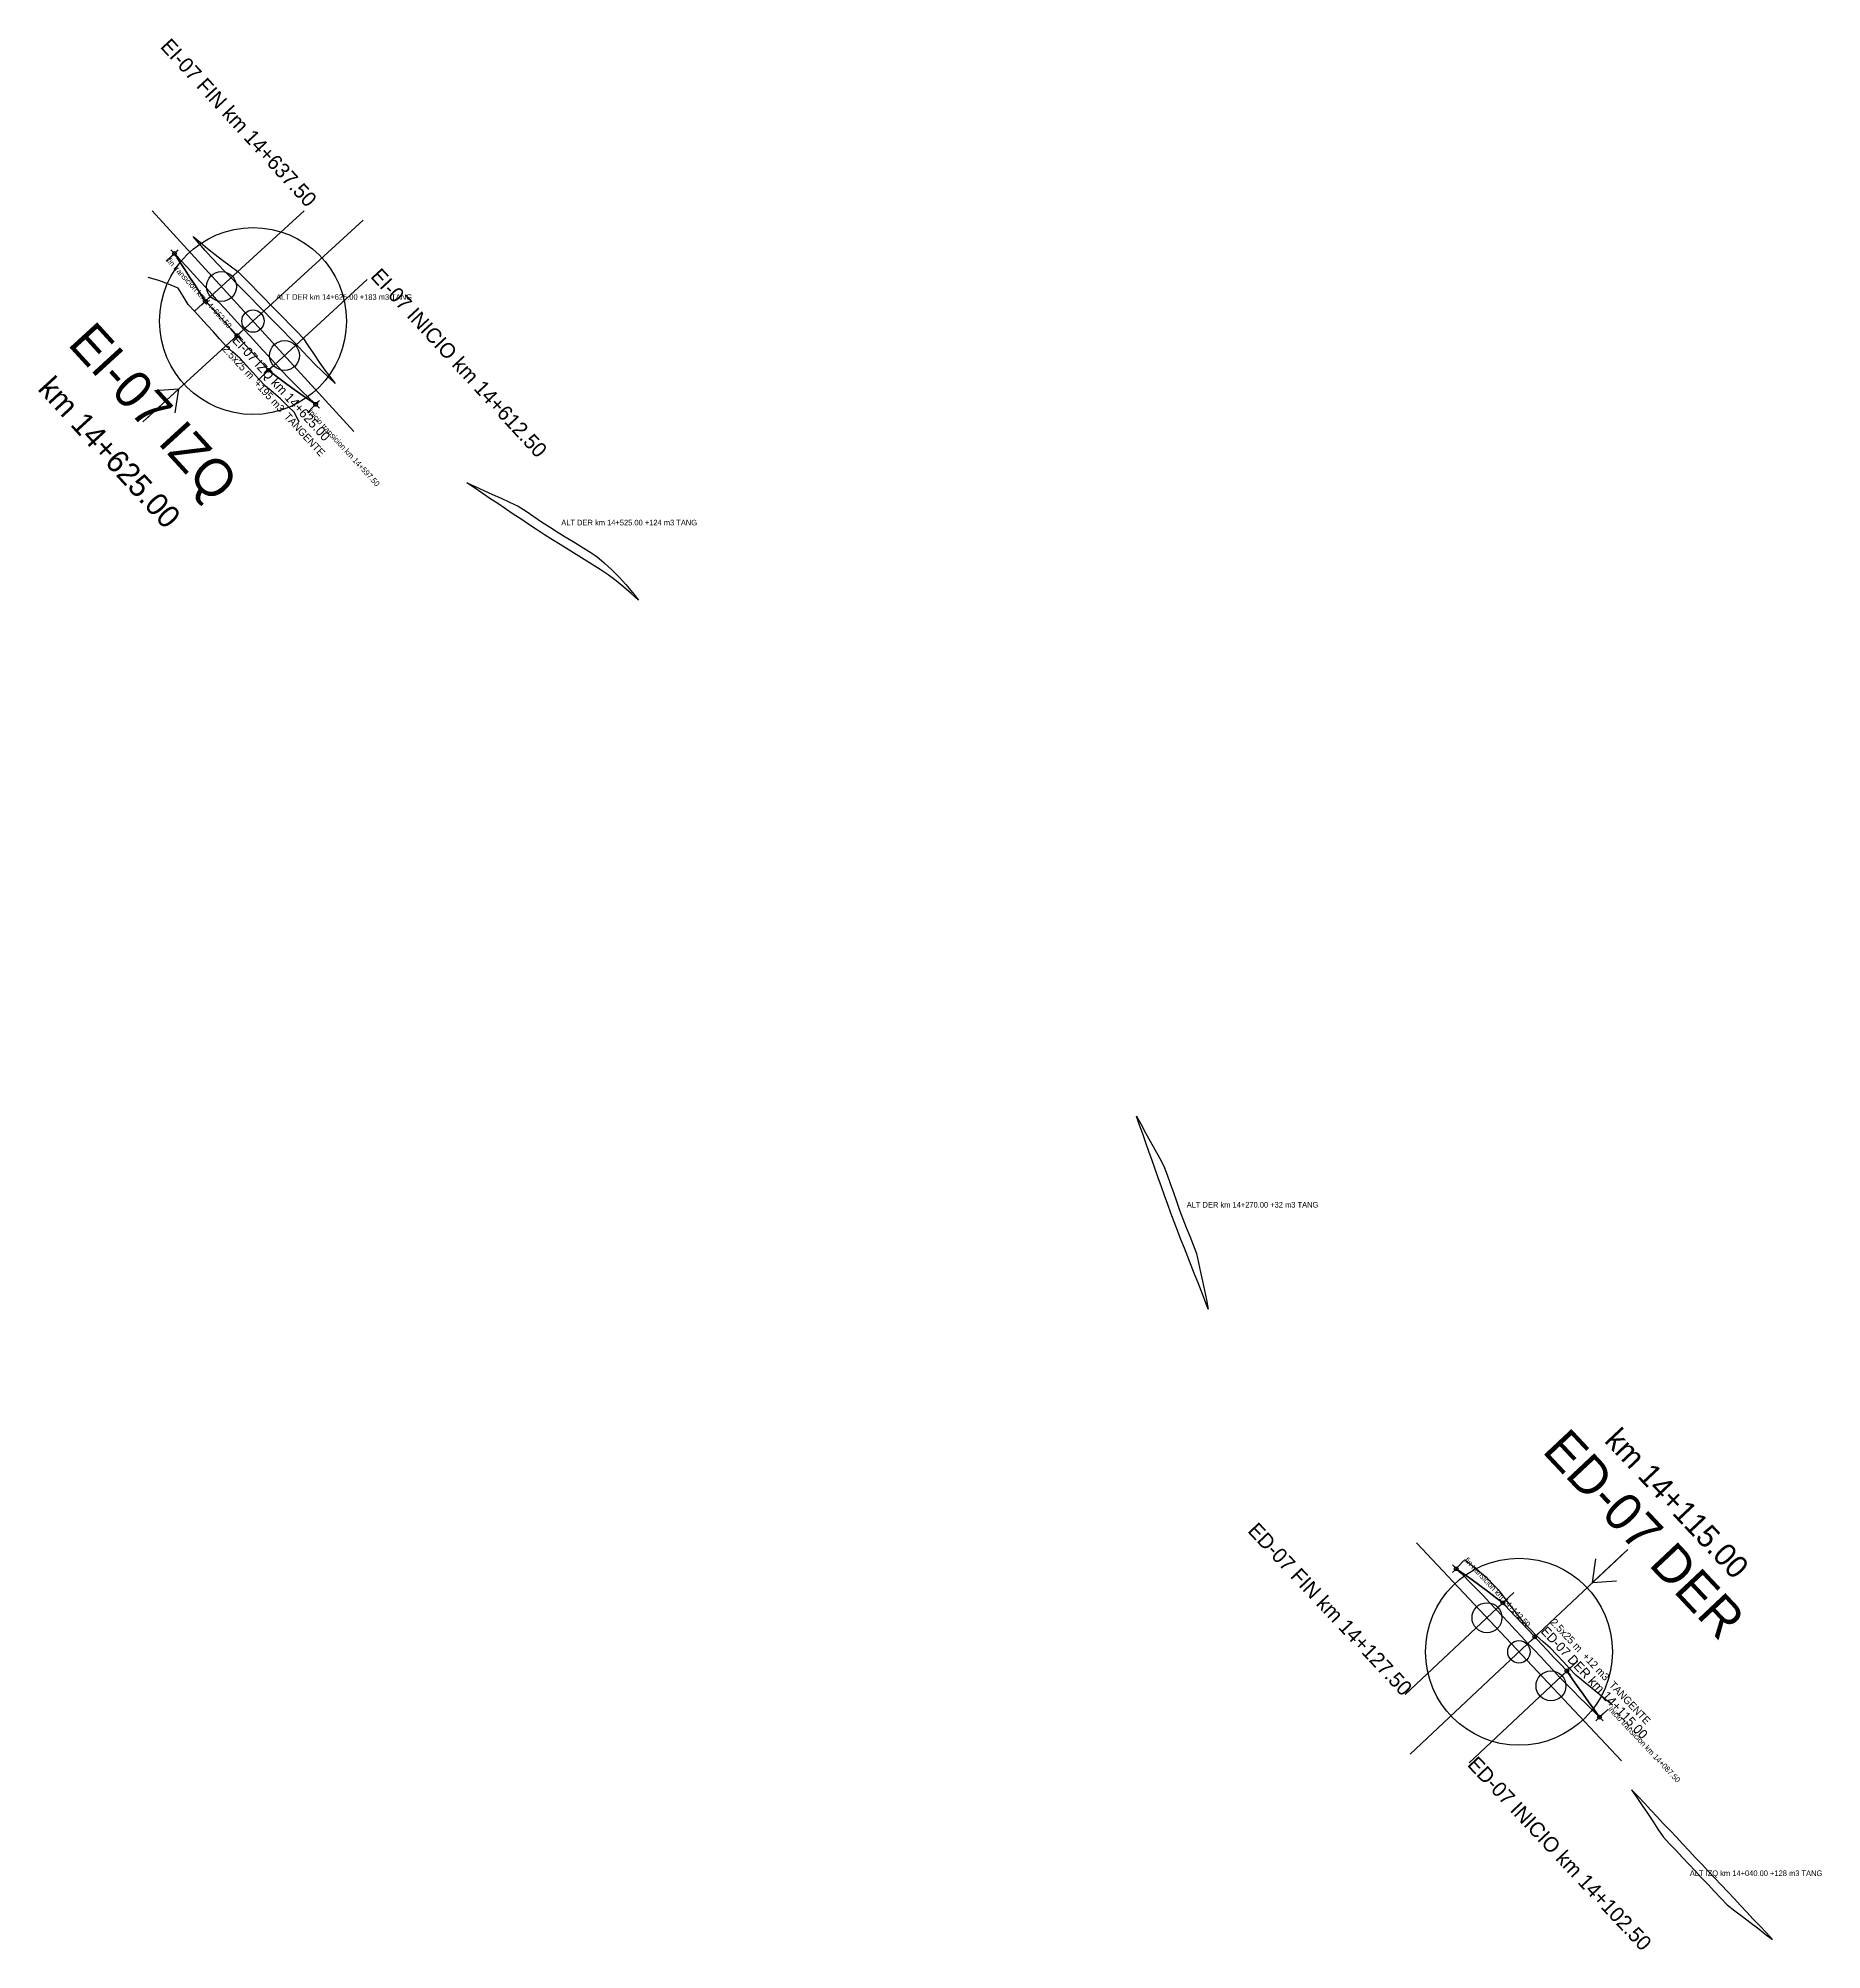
# Model space of a CAD drawing. Extents: x 598419 to 612853, y 9471396 to 9478612.
# Drawn here: x 605257 to 605734, y 9473528 to 9474040 of the extents above; entities that cross this region are included whole.
import ezdxf
from ezdxf.enums import TextEntityAlignment as Align

# ---------------------------------------------------------------- set-up
doc = ezdxf.new("R2010")
doc.units = 0
doc.header["$PDMODE"] = 35
doc.header["$PDSIZE"] = 1
for name, color, linetype in [('ENSANCHE_ALTERNATIVAS', 8, 'CONTINUOUS'), ('ENSANCHE_DER', 5, 'CONTINUOUS'), ('ENSANCHE_DER_BORDE_3D', 5, 'CONTINUOUS'), ('ENSANCHE_DER_MARCA', 5, 'CONTINUOUS'), ('ENSANCHE_DER_PUNTOS', 5, 'CONTINUOUS'), ('ENSANCHE_DER_TALUD', 5, 'CONTINUOUS'), ('ENSANCHE_DER_TEXTO', 5, 'CONTINUOUS'), ('ENSANCHE_IZQ', 1, 'CONTINUOUS'), ('ENSANCHE_IZQ_BORDE_3D', 1, 'CONTINUOUS'), ('ENSANCHE_IZQ_MARCA', 1, 'CONTINUOUS'), ('ENSANCHE_IZQ_PUNTOS', 1, 'CONTINUOUS'), ('ENSANCHE_IZQ_TALUD', 1, 'CONTINUOUS'), ('ENSANCHE_IZQ_TEXTO', 1, 'CONTINUOUS')]:
    doc.layers.add(name, color=color, linetype=linetype)

msp = doc.modelspace()

# ---------------------------------------------------------------- texts
at = {"layer": 'ENSANCHE_ALTERNATIVAS'}
for s, p in [('ALT DER km 14+625.00 +183 m3 TANG', (605320.6968, 9473969.6981)), ('ALT DER km 14+525.00 +124 m3 TANG', (605396.9589, 9473909.3675)), ('ALT DER km 14+270.00 +32 m3 TANG', (605564.2585, 9473726.9338)), ('ALT IZQ km 14+040.00 +128 m3 TANG', (605698.8503, 9473548.1521))]:
    msp.add_text(s, height=1.5, dxfattribs=at).set_placement(p)
at = {"layer": 'ENSANCHE_DER_MARCA'}
for s, height, p in [('ED-07 DER', 10, (605683.0313, 9473636.2127)), ('km 14+115.00', 6, (605693.2338, 9473645.7996))]:
    msp.add_text(s, height=height, rotation=-46.7816, dxfattribs=at).set_placement(p, align=Align.CENTER)
msp.add_text('ED-07 FIN km 14+127.50', height=4, rotation=-46.7816, dxfattribs=at).set_placement((605622.0016, 9473596.0179), align=Align.RIGHT)
msp.add_text('ED-07 INICIO km 14+102.50', height=4, rotation=-46.7816, dxfattribs=at).set_placement((605639.1211, 9473577.7991))
at = {"layer": 'ENSANCHE_DER_TEXTO'}
for s, height, p in [('fin transicion km 14+142.50', 1.5, (605638.4329, 9473632.5209)), ('ED-07 DER km 14+115.00', 2.5, (605658.8368, 9473613.478)), ('2.5x25 m  +12 m3  TANGENTE', 2, (605661.3874, 9473615.8747)), ('inicio transicion km 14+087.50', 1.5, (605676.8867, 9473592.7029))]:
    msp.add_text(s, height=height, rotation=-46.7816, dxfattribs=at).set_placement(p)
at = {"layer": 'ENSANCHE_IZQ_MARCA'}
msp.add_text('EI-07 FIN km 14+637.50', height=4, rotation=-47.5451, dxfattribs=at).set_placement((605328.9292, 9473994.1718), align=Align.RIGHT)
msp.add_text('EI-07 INICIO km 14+612.50', height=4, rotation=-47.35, dxfattribs=at).set_placement((605345.7339, 9473975.8051))
for s, height, p in [('EI-07 IZQ', 10, (605284.2445, 9473936.3485)), ('km 14+625.00', 6, (605273.9152, 9473926.8984))]:
    msp.add_text(s, height=height, rotation=-47.5451, dxfattribs=at).set_placement(p, align=Align.CENTER)
at = {"layer": 'ENSANCHE_IZQ_TEXTO'}
for s, height, p in [('fin transicion km 14+652.50', 1.5, (605291.2838, 9473980.0611)), ('2.5x25 m  +195 m3  TANGENTE', 2, (605306.1575, 9473956.3963)), ('EI-07 IZQ km 14+625.00', 2.5, (605308.7398, 9473958.7588)), ('inicio transicion km 14+597.50', 1.5, (605329.1991, 9473939.5572))]:
    msp.add_text(s, height=height, rotation=-47.5451, dxfattribs=at).set_placement(p)

# ---------------------------------------------------------------- linework, layer by layer
at = {"layer": 'ENSANCHE_ALTERNATIVAS'}
for points in [[(605336.4359, 9473947.3033), (605334.6585, 9473948.9841), (605332.9029, 9473950.6876), (605331.1683, 9473952.4125), (605329.4556, 9473954.1591), (605327.7648, 9473955.927), (605326.0954, 9473957.715), (605324.3726, 9473959.5074), (605322.6236, 9473961.2957), (605320.8746, 9473963.084), (605319.1256, 9473964.8723), (605317.3766, 9473966.6605), (605315.6276, 9473968.4488), (605313.8786, 9473970.2371), (605312.1296, 9473972.0253), (605310.3806, 9473973.8136), (605308.6316, 9473975.6019), (605306.8826, 9473977.3902), (605305.1342, 9473979.179), (605303.4293, 9473981.0076), (605301.745, 9473982.8551), (605300.1179, 9473984.755), (605298.4919, 9473986.6557), (605298.4919, 9473986.6557), (605300.4254, 9473985.0362), (605302.3598, 9473983.4176), (605304.3516, 9473981.8514), (605306.3639, 9473980.304), (605308.4197, 9473978.7964), (605310.4761, 9473977.2894), (605312.2251, 9473975.5011), (605313.9741, 9473973.7129), (605315.7231, 9473971.9246), (605317.4721, 9473970.1363), (605319.2211, 9473968.3481), (605320.9701, 9473966.5598), (605322.7192, 9473964.7715), (605324.4682, 9473962.9832), (605326.2172, 9473961.195), (605327.9342, 9473959.4088), (605329.2794, 9473957.3575), (605330.6528, 9473955.3186), (605332.0553, 9473953.2933), (605333.4868, 9473951.2821), (605334.9468, 9473949.285), (605336.4359, 9473947.3033)], [(605417.6099, 9473889.3428), (605415.6975, 9473891.1589), (605413.7111, 9473892.8937), (605411.6541, 9473894.5442), (605409.5302, 9473896.1077), (605407.343, 9473897.5813), (605405.1846, 9473898.935), (605403.0633, 9473900.2578), (605400.9419, 9473901.5806), (605398.8205, 9473902.9034), (605396.6992, 9473904.2263), (605394.5778, 9473905.5491), (605392.4565, 9473906.8719), (605390.3575, 9473908.2306), (605388.2802, 9473909.6241), (605386.203, 9473911.0176), (605384.1257, 9473912.4112), (605382.0484, 9473913.8047), (605379.9712, 9473915.1982), (605377.8939, 9473916.5918), (605375.8166, 9473917.9853), (605373.7394, 9473919.3788), (605371.6621, 9473920.7723), (605371.6621, 9473920.7723), (605373.9598, 9473919.7324), (605376.2576, 9473918.6924), (605378.5553, 9473917.6524), (605380.853, 9473916.6125), (605383.1508, 9473915.5725), (605385.4485, 9473914.5325), (605387.5258, 9473913.139), (605389.603, 9473911.7455), (605391.6803, 9473910.3519), (605393.7793, 9473908.9933), (605395.9006, 9473907.6704), (605398.022, 9473906.3476), (605400.1434, 9473905.0248), (605402.2647, 9473903.702), (605404.3861, 9473902.3792), (605406.5074, 9473901.0564), (605408.4708, 9473899.3329), (605410.49, 9473897.4702), (605412.4159, 9473895.5353), (605414.246, 9473893.5326), (605415.978, 9473891.4669), (605417.6099, 9473889.3428)], [(605570.0461, 9473699.8067), (605569.1311, 9473702.1347), (605568.216, 9473704.4627), (605567.301, 9473706.7907), (605566.3859, 9473709.1187), (605565.4709, 9473711.4467), (605564.5558, 9473713.7748), (605563.6408, 9473716.1028), (605562.7257, 9473718.4308), (605561.8107, 9473720.7588), (605560.8957, 9473723.0868), (605560.0179, 9473725.428), (605559.1814, 9473727.7839), (605558.3448, 9473730.1398), (605557.5083, 9473732.4957), (605556.6718, 9473734.8516), (605555.8353, 9473737.2075), (605554.9988, 9473739.5634), (605554.1622, 9473741.9193), (605553.3257, 9473744.2752), (605552.4892, 9473746.6311), (605551.6527, 9473748.987), (605550.8162, 9473751.3429), (605550.8162, 9473751.3429), (605552.0453, 9473749.1264), (605553.2745, 9473746.9099), (605554.5037, 9473744.6935), (605555.7328, 9473742.477), (605556.962, 9473740.2605), (605558.1912, 9473738.044), (605559.0277, 9473735.6881), (605559.8642, 9473733.3322), (605560.7007, 9473730.9763), (605561.5372, 9473728.6205), (605562.3738, 9473726.2646), (605563.2515, 9473723.9233), (605564.1666, 9473721.5953), (605565.0816, 9473719.2673), (605565.9967, 9473716.9393), (605566.9117, 9473714.6113), (605567.4341, 9473712.1438), (605567.9565, 9473709.6764), (605568.4789, 9473707.209), (605569.0013, 9473704.7416), (605569.5237, 9473702.2741), (605570.0461, 9473699.8067)], [(605720.9757, 9473531.212), (605719.2622, 9473533.0324), (605717.5487, 9473534.8528), (605715.8352, 9473536.6732), (605714.1216, 9473538.4936), (605712.4081, 9473540.314), (605710.6946, 9473542.1344), (605708.9811, 9473543.9548), (605707.2676, 9473545.7752), (605705.5541, 9473547.5956), (605703.8406, 9473549.416), (605702.1271, 9473551.2364), (605700.4135, 9473553.0568), (605698.7, 9473554.8772), (605696.9865, 9473556.6976), (605695.273, 9473558.518), (605693.5595, 9473560.3385), (605691.846, 9473562.1589), (605690.1325, 9473563.9793), (605688.419, 9473565.7997), (605686.7054, 9473567.6201), (605684.9919, 9473569.4405), (605683.2784, 9473571.2609), (605683.2784, 9473571.2609), (605684.6885, 9473569.1549), (605686.0986, 9473567.0489), (605687.5088, 9473564.9429), (605688.9189, 9473562.8369), (605690.329, 9473560.7309), (605691.7391, 9473558.6249), (605693.4526, 9473556.8045), (605695.1661, 9473554.9841), (605696.8796, 9473553.1637), (605698.5931, 9473551.3433), (605700.3067, 9473549.5229), (605702.0202, 9473547.7025), (605703.7337, 9473545.8821), (605705.4472, 9473544.0617), (605707.1607, 9473542.2413), (605708.8742, 9473540.4209), (605710.8911, 9473538.8861), (605712.908, 9473537.3513), (605714.925, 9473535.8164), (605716.9419, 9473534.2816), (605718.9588, 9473532.7468), (605720.9757, 9473531.212)]]:
    msp.add_lwpolyline(points, close=True, dxfattribs=at)
at = {"layer": 'ENSANCHE_DER'}
msp.add_lwpolyline([(605674.7004, 9473590.6486), (605672.9277, 9473592.4134), (605671.1551, 9473594.1782), (605669.3824, 9473595.943), (605667.6097, 9473597.7078), (605665.8372, 9473599.4728), (605664.1172, 9473601.2871), (605662.4052, 9473603.109), (605660.6933, 9473604.9309), (605658.9813, 9473606.7527), (605657.2694, 9473608.5746), (605655.5574, 9473610.3965), (605653.8455, 9473612.2183), (605652.1335, 9473614.0402), (605650.4216, 9473615.8621), (605648.7096, 9473617.684), (605646.9977, 9473619.5058), (605645.2857, 9473621.3277), (605643.556, 9473623.1623), (605641.7923, 9473624.9919), (605640.006, 9473626.7993), (605638.1972, 9473628.5842), (605636.3662, 9473630.3464), (605636.3662, 9473630.3464), (605638.488, 9473628.8826), (605640.595, 9473627.3888), (605642.6869, 9473625.865), (605644.7631, 9473624.3114), (605646.8039, 9473622.7543), (605648.8195, 9473621.2178), (605650.5315, 9473619.3959), (605652.2434, 9473617.574), (605653.9554, 9473615.7522), (605655.6674, 9473613.9303), (605657.3793, 9473612.1084), (605659.0913, 9473610.2866), (605660.8032, 9473608.4647), (605662.5152, 9473606.6428), (605664.2271, 9473604.8209), (605665.9391, 9473602.9991), (605667.3554, 9473600.8994), (605668.8243, 9473598.8491), (605670.2933, 9473596.799), (605671.7624, 9473594.7489), (605673.2314, 9473592.6987), (605674.7004, 9473590.6486)], close=True, dxfattribs=at)
at = {"layer": 'ENSANCHE_DER_BORDE_3D'}
msp.add_polyline3d([(605674.7004, 9473590.6486, 594.9847), (605673.2314, 9473592.6987, 595.0939), (605671.7624, 9473594.7489, 595.2032), (605670.2933, 9473596.799, 595.3125), (605668.8243, 9473598.8491, 595.4217), (605667.3554, 9473600.8994, 595.531), (605665.9391, 9473602.9991, 595.6388), (605664.2271, 9473604.8209, 595.7548), (605662.5152, 9473606.6428, 595.8707), (605660.8032, 9473608.4647, 595.9866), (605659.0913, 9473610.2866, 596.1026), (605657.3793, 9473612.1084, 596.2185), (605655.6674, 9473613.9303, 596.3299), (605653.9554, 9473615.7522, 596.429), (605652.2434, 9473617.574, 596.5155), (605650.5315, 9473619.3959, 596.5895), (605648.8195, 9473621.2178, 596.651), (605646.8039, 9473622.7543, 596.7083), (605644.7631, 9473624.3114, 596.7531), (605642.6869, 9473625.865, 596.7853), (605640.595, 9473627.3888, 596.8051), (605638.488, 9473628.8826, 596.8123), (605636.3662, 9473630.3464, 596.807)], dxfattribs=at)
at = {"layer": 'ENSANCHE_DER_MARCA'}
for p, q in [((605624.0026, 9473580.7455), (605682.3025, 9473635.5279)), ((605680.5438, 9473578.9867), (605625.7613, 9473637.2867)), ((605672.8288, 9473626.6258), (605681.5738, 9473634.8431)), ((605635.6772, 9473629.6216), (605638.4329, 9473632.5209)), ((605672.8288, 9473626.6258), (605673.7334, 9473632.9647)), ((605622.7303, 9473596.7026), (605651.7345, 9473623.9569)), ((605672.8288, 9473626.6258), (605679.2117, 9473627.1347)), ((605639.8498, 9473578.4839), (605668.8541, 9473605.7382)), ((605673.9717, 9473589.9638), (605676.8867, 9473592.7029))]:
    msp.add_line(p, q, dxfattribs=at)
for centre, radius in [((605653.1526, 9473608.1367), 25), ((605644.5928, 9473617.2461), 4), ((605653.1526, 9473608.1367), 3), ((605661.7123, 9473599.0273), 4)]:
    msp.add_circle(centre, radius, dxfattribs=at)
at = {"layer": 'ENSANCHE_DER_PUNTOS'}
for p in [(605636.3662, 9473630.3464, 596.807), (605648.8195, 9473621.2178, 596.651), (605657.3793, 9473612.1084, 596.2185), (605665.9391, 9473602.9991, 595.6388), (605674.7004, 9473590.6486, 594.9847)]:
    msp.add_point(p, dxfattribs=at)
at = {"layer": 'ENSANCHE_DER_TALUD'}
msp.add_lwpolyline([(605678.162, 9473593.9013), (605676.2071, 9473595.4949), (605674.2523, 9473597.0885), (605672.2974, 9473598.6821), (605670.3426, 9473600.2759), (605668.3878, 9473601.8696), (605666.6718, 9473603.6876), (605664.9559, 9473605.5057), (605663.2439, 9473607.3276), (605661.532, 9473609.1495), (605659.6378, 9473610.8001), (605657.7437, 9473612.4508), (605656.0317, 9473614.2727), (605654.3198, 9473616.0946), (605652.79, 9473618.0876), (605651.2602, 9473620.0807), (605649.7305, 9473622.0738), (605648.2007, 9473624.0668), (605646.4531, 9473625.9202), (605644.6548, 9473627.7858), (605642.6566, 9473629.452), (605640.6399, 9473631.0908), (605638.6052, 9473632.7021)], dxfattribs=at)
at = {"layer": 'ENSANCHE_IZQ'}
msp.add_lwpolyline([(605331.2471, 9473941.7494), (605329.4011, 9473943.4958), (605327.577, 9473945.2651), (605325.7751, 9473947.0571), (605323.9959, 9473948.8715), (605322.2394, 9473950.708), (605320.506, 9473952.5663), (605318.81, 9473954.4183), (605317.1225, 9473956.2628), (605315.435, 9473958.1073), (605313.7475, 9473959.9519), (605312.0599, 9473961.7964), (605310.3724, 9473963.6409), (605308.6849, 9473965.4854), (605306.9974, 9473967.33), (605305.3098, 9473969.1745), (605303.6223, 9473971.019), (605301.9348, 9473972.8635), (605300.2473, 9473974.7081), (605298.5598, 9473976.5526), (605296.8722, 9473978.3971), (605295.1847, 9473980.2416), (605293.4972, 9473982.0861), (605293.4972, 9473982.0861), (605294.8773, 9473979.9604), (605296.2574, 9473977.8346), (605297.6375, 9473975.7088), (605299.0176, 9473973.583), (605300.3977, 9473971.4573), (605301.7778, 9473969.3315), (605303.4653, 9473967.487), (605305.1528, 9473965.6424), (605306.8404, 9473963.7979), (605308.5279, 9473961.9534), (605310.2154, 9473960.1089), (605311.9029, 9473958.2643), (605313.5905, 9473956.4198), (605315.278, 9473954.5753), (605316.9655, 9473952.7308), (605318.6672, 9473950.8725), (605320.7248, 9473949.2774), (605322.7986, 9473947.712), (605324.8882, 9473946.1763), (605326.993, 9473944.6706), (605329.1128, 9473943.1949), (605331.2471, 9473941.7494)], close=True, dxfattribs=at)
at = {"layer": 'ENSANCHE_IZQ_BORDE_3D'}
msp.add_polyline3d([(605331.2471, 9473941.7494, 582.5286), (605329.1128, 9473943.1949, 582.6252), (605326.993, 9473944.6706, 582.7268), (605324.8882, 9473946.1763, 582.8334), (605322.7986, 9473947.712, 582.945), (605320.7248, 9473949.2774, 583.0615), (605318.6672, 9473950.8725, 583.1831), (605316.9655, 9473952.7308, 583.3179), (605315.278, 9473954.5753, 583.4578), (605313.5905, 9473956.4198, 583.6026), (605311.9029, 9473958.2643, 583.7508), (605310.2154, 9473960.1089, 583.8991), (605308.5279, 9473961.9534, 584.0474), (605306.8404, 9473963.7979, 584.1957), (605305.1528, 9473965.6424, 584.344), (605303.4653, 9473967.487, 584.4923), (605301.7778, 9473969.3315, 584.6406), (605300.3977, 9473971.4573, 584.7973), (605299.0176, 9473973.583, 584.9539), (605297.6375, 9473975.7088, 585.1106), (605296.2574, 9473977.8346, 585.2672), (605294.8773, 9473979.9604, 585.4238), (605293.4972, 9473982.0861, 585.5805)], dxfattribs=at)
at = {"layer": 'ENSANCHE_IZQ_MARCA'}
for p, q in [((605341.4951, 9473934.5115), (605287.4943, 9473993.5363)), ((605328.1914, 9473993.4968), (605298.8266, 9473966.6314)), ((605284.9823, 9473937.0236), (605344.0071, 9473991.0243)), ((605294.235, 9473982.7612), (605291.2838, 9473980.0611)), ((605344.9984, 9473975.1276), (605315.7252, 9473948.1624)), ((605294.5739, 9473945.7987), (605285.7201, 9473937.6986)), ((605294.5739, 9473945.7987), (605288.1848, 9473945.3749)), ((605294.5739, 9473945.7987), (605293.5848, 9473939.4724)), ((605331.9298, 9473942.4801), (605329.1991, 9473939.5572))]:
    msp.add_line(p, q, dxfattribs=at)
for centre, radius in [((605314.4947, 9473964.0239), 25), ((605306.0571, 9473973.2465), 4), ((605314.4947, 9473964.0239), 3), ((605322.9332, 9473954.8021), 4)]:
    msp.add_circle(centre, radius, dxfattribs=at)
at = {"layer": 'ENSANCHE_IZQ_PUNTOS'}
for p in [(605293.4972, 9473982.0861, 585.5805), (605301.7778, 9473969.3315, 584.6406), (605310.2154, 9473960.1089, 583.8991), (605318.6672, 9473950.8725, 583.1831), (605331.2471, 9473941.7494, 582.5286)]:
    msp.add_point(p, dxfattribs=at)
at = {"layer": 'ENSANCHE_IZQ_TALUD'}
msp.add_lwpolyline([(605326.8098, 9473936.9997), (605325.5964, 9473939.524), (605323.723, 9473941.3412), (605321.8724, 9473943.1817), (605319.8654, 9473944.8713), (605317.8775, 9473946.588), (605316.093, 9473948.5012), (605314.3832, 9473950.3682), (605312.6956, 9473952.2128), (605311.0081, 9473954.0573), (605309.1362, 9473955.7331), (605307.2642, 9473957.4088), (605305.5767, 9473959.2534), (605303.8891, 9473961.0979), (605302.2016, 9473962.9424), (605300.5141, 9473964.7869), (605298.8266, 9473966.6314), (605297.139, 9473968.476), (605295.8204, 9473970.658), (605294.5018, 9473972.84), (605291.892, 9473973.8408), (605289.2822, 9473974.8415), (605286.488, 9473975.6736)], dxfattribs=at)

msp.set_redraw_order([(e.dxf.handle, doc.entitydb.next_handle()) for e in msp.query("TEXT MTEXT ATTDEF DIMENSION ARC_DIMENSION")])  # texts and dimensions are drawn at this point

doc.saveas('drawing.dxf')
